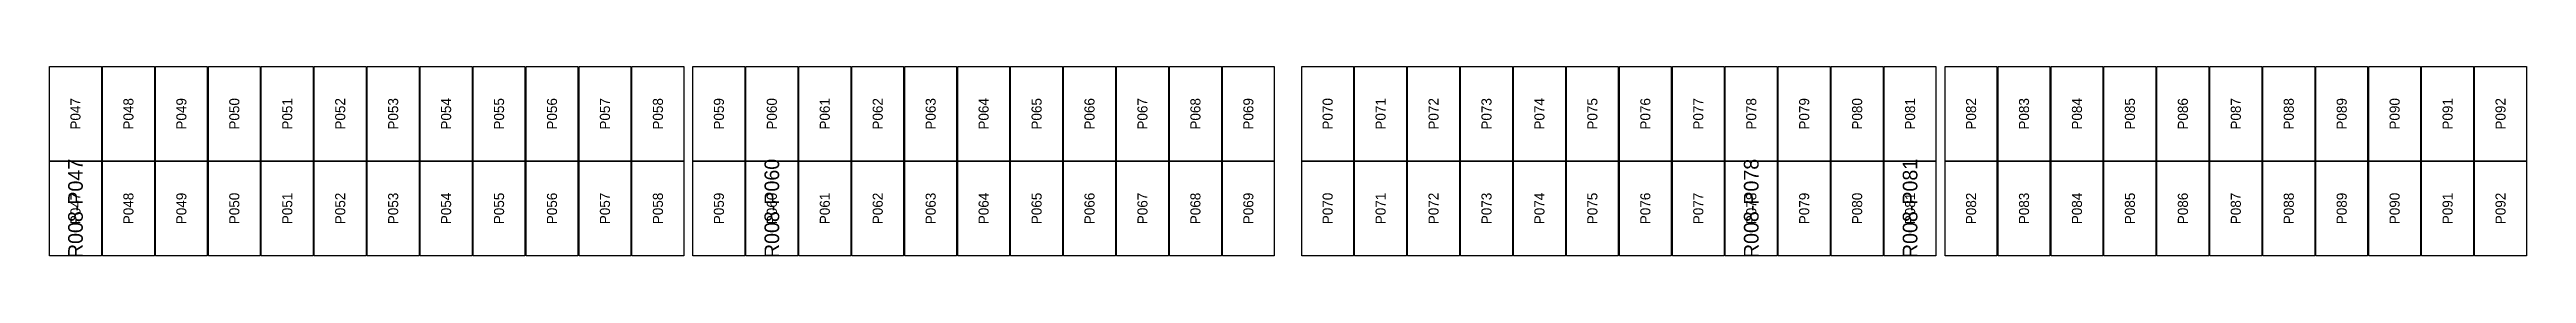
# Model space of a CAD drawing. Extents: x 296295 to 296770, y 651564 to 652121.
# Drawn here: x 296367 to 296421.1, y 652092.3 to 652096.4 of the extents above; entities that cross this region are included whole.
import ezdxf
from ezdxf.enums import TextEntityAlignment as Align

# ---------------------------------------------------------------- set-up
doc = ezdxf.new("R2010")
doc.units = 0

msp = doc.modelspace()

# ---------------------------------------------------------------- texts
at = {"layer": 'DEFECT_LABELS'}
for s, p in [('R008-P047', (296367.529, 652093.338)), ('R008-P060', (296382.759, 652093.338)), ('R008-P078', (296404.179, 652093.338)), ('R008-P081', (296407.653, 652093.338))]:
    msp.add_text(s, height=0.32, rotation=90, dxfattribs=at).set_placement(p, align=Align.MIDDLE_CENTER)
at = {"layer": 'PANEL_POSITION'}
for s, p in [('P047', (296367.529, 652095.401)), ('P048', (296368.687, 652095.401)), ('P049', (296369.845, 652095.401)), ('P050', (296371.003, 652095.401)), ('P051', (296372.161, 652095.401)), ('P052', (296373.319, 652095.401)), ('P053', (296374.477, 652095.401)), ('P054', (296375.635, 652095.401)), ('P055', (296376.793, 652095.401)), ('P056', (296377.951, 652095.401)), ('P057', (296379.109, 652095.401)), ('P058', (296380.267, 652095.401)), ('P059', (296381.601, 652095.401)), ('P060', (296382.759, 652095.401)), ('P061', (296383.917, 652095.401)), ('P062', (296385.075, 652095.401)), ('P063', (296386.233, 652095.401)), ('P064', (296387.391, 652095.401)), ('P065', (296388.549, 652095.401)), ('P066', (296389.707, 652095.401)), ('P067', (296390.865, 652095.401)), ('P068', (296392.023, 652095.401)), ('P069', (296393.181, 652095.401)), ('P070', (296394.915, 652095.401)), ('P071', (296396.073, 652095.401)), ('P072', (296397.231, 652095.401)), ('P073', (296398.389, 652095.401)), ('P074', (296399.547, 652095.401)), ('P075', (296400.705, 652095.401)), ('P076', (296401.863, 652095.401)), ('P077', (296403.021, 652095.401)), ('P078', (296404.179, 652095.401)), ('P079', (296405.337, 652095.401)), ('P080', (296406.495, 652095.401)), ('P081', (296407.653, 652095.401)), ('P082', (296408.987, 652095.401)), ('P083', (296410.145, 652095.401)), ('P084', (296411.303, 652095.401)), ('P085', (296412.461, 652095.401)), ('P086', (296413.619, 652095.401)), ('P087', (296414.777, 652095.401)), ('P088', (296415.935, 652095.401)), ('P089', (296417.093, 652095.401)), ('P090', (296418.251, 652095.401)), ('P091', (296419.409, 652095.401)), ('P092', (296420.567, 652095.401)), ('P047', (296367.529, 652093.338)), ('P048', (296368.687, 652093.338)), ('P049', (296369.845, 652093.338)), ('P050', (296371.003, 652093.338)), ('P051', (296372.161, 652093.338)), ('P052', (296373.319, 652093.338)), ('P053', (296374.477, 652093.338)), ('P054', (296375.635, 652093.338)), ('P055', (296376.793, 652093.338)), ('P056', (296377.951, 652093.338)), ('P057', (296379.109, 652093.338)), ('P058', (296380.267, 652093.338)), ('P059', (296381.601, 652093.338)), ('P060', (296382.759, 652093.338)), ('P061', (296383.917, 652093.338)), ('P062', (296385.075, 652093.338)), ('P063', (296386.233, 652093.338)), ('P064', (296387.391, 652093.338)), ('P065', (296388.549, 652093.338)), ('P066', (296389.707, 652093.338)), ('P067', (296390.865, 652093.338)), ('P068', (296392.023, 652093.338)), ('P069', (296393.181, 652093.338)), ('P070', (296394.915, 652093.338)), ('P071', (296396.073, 652093.338)), ('P072', (296397.231, 652093.338)), ('P073', (296398.389, 652093.338)), ('P074', (296399.547, 652093.338)), ('P075', (296400.705, 652093.338)), ('P076', (296401.863, 652093.338)), ('P077', (296403.021, 652093.338)), ('P078', (296404.179, 652093.338)), ('P079', (296405.337, 652093.338)), ('P080', (296406.495, 652093.338)), ('P081', (296407.653, 652093.338)), ('P082', (296408.987, 652093.338)), ('P083', (296410.145, 652093.338)), ('P084', (296411.303, 652093.338)), ('P085', (296412.461, 652093.338)), ('P086', (296413.619, 652093.338)), ('P087', (296414.777, 652093.338)), ('P088', (296415.935, 652093.338)), ('P089', (296417.093, 652093.338)), ('P090', (296418.251, 652093.338)), ('P091', (296419.409, 652093.338)), ('P092', (296420.567, 652093.338))]:
    msp.add_text(s, height=0.22, rotation=90, dxfattribs=at).set_placement(p, align=Align.MIDDLE_CENTER)

# ---------------------------------------------------------------- linework, layer by layer
at = {"layer": 'DEFECTIVE_PANELS'}
for points in [[(296366.962, 652094.37), (296368.096, 652094.37), (296368.096, 652092.307), (296366.962, 652092.307)], [(296382.192, 652094.37), (296383.326, 652094.37), (296383.326, 652092.307), (296382.192, 652092.307)], [(296403.612, 652094.37), (296404.746, 652094.37), (296404.746, 652092.307), (296403.612, 652092.307)], [(296407.086, 652094.37), (296408.22, 652094.37), (296408.22, 652092.307), (296407.086, 652092.307)]]:
    msp.add_lwpolyline(points, close=True, dxfattribs=at)
at = {"layer": 'PANELS_MASTER'}
for points in [[(296366.962, 652096.433), (296368.096, 652096.433), (296368.096, 652094.37), (296366.962, 652094.37)], [(296368.12, 652096.433), (296369.254, 652096.433), (296369.254, 652094.37), (296368.12, 652094.37)], [(296369.278, 652096.433), (296370.412, 652096.433), (296370.412, 652094.37), (296369.278, 652094.37)], [(296370.436, 652096.433), (296371.57, 652096.433), (296371.57, 652094.37), (296370.436, 652094.37)], [(296371.594, 652096.433), (296372.728, 652096.433), (296372.728, 652094.37), (296371.594, 652094.37)], [(296372.752, 652096.433), (296373.886, 652096.433), (296373.886, 652094.37), (296372.752, 652094.37)], [(296373.91, 652096.433), (296375.044, 652096.433), (296375.044, 652094.37), (296373.91, 652094.37)], [(296375.068, 652096.433), (296376.202, 652096.433), (296376.202, 652094.37), (296375.068, 652094.37)], [(296376.226, 652096.433), (296377.36, 652096.433), (296377.36, 652094.37), (296376.226, 652094.37)], [(296377.384, 652096.433), (296378.518, 652096.433), (296378.518, 652094.37), (296377.384, 652094.37)], [(296378.542, 652096.433), (296379.676, 652096.433), (296379.676, 652094.37), (296378.542, 652094.37)], [(296379.7, 652096.433), (296380.834, 652096.433), (296380.834, 652094.37), (296379.7, 652094.37)], [(296381.034, 652096.433), (296382.168, 652096.433), (296382.168, 652094.37), (296381.034, 652094.37)], [(296382.192, 652096.433), (296383.326, 652096.433), (296383.326, 652094.37), (296382.192, 652094.37)], [(296383.35, 652096.433), (296384.484, 652096.433), (296384.484, 652094.37), (296383.35, 652094.37)], [(296384.508, 652096.433), (296385.642, 652096.433), (296385.642, 652094.37), (296384.508, 652094.37)], [(296385.666, 652096.433), (296386.8, 652096.433), (296386.8, 652094.37), (296385.666, 652094.37)], [(296386.824, 652096.433), (296387.958, 652096.433), (296387.958, 652094.37), (296386.824, 652094.37)], [(296387.982, 652096.433), (296389.116, 652096.433), (296389.116, 652094.37), (296387.982, 652094.37)], [(296389.14, 652096.433), (296390.274, 652096.433), (296390.274, 652094.37), (296389.14, 652094.37)], [(296390.298, 652096.433), (296391.432, 652096.433), (296391.432, 652094.37), (296390.298, 652094.37)], [(296391.456, 652096.433), (296392.59, 652096.433), (296392.59, 652094.37), (296391.456, 652094.37)], [(296392.614, 652096.433), (296393.748, 652096.433), (296393.748, 652094.37), (296392.614, 652094.37)], [(296394.348, 652096.433), (296395.482, 652096.433), (296395.482, 652094.37), (296394.348, 652094.37)], [(296395.506, 652096.433), (296396.64, 652096.433), (296396.64, 652094.37), (296395.506, 652094.37)], [(296396.664, 652096.433), (296397.798, 652096.433), (296397.798, 652094.37), (296396.664, 652094.37)], [(296397.822, 652096.433), (296398.956, 652096.433), (296398.956, 652094.37), (296397.822, 652094.37)], [(296398.98, 652096.433), (296400.114, 652096.433), (296400.114, 652094.37), (296398.98, 652094.37)], [(296400.138, 652096.433), (296401.272, 652096.433), (296401.272, 652094.37), (296400.138, 652094.37)], [(296401.296, 652096.433), (296402.43, 652096.433), (296402.43, 652094.37), (296401.296, 652094.37)], [(296402.454, 652096.433), (296403.588, 652096.433), (296403.588, 652094.37), (296402.454, 652094.37)], [(296403.612, 652096.433), (296404.746, 652096.433), (296404.746, 652094.37), (296403.612, 652094.37)], [(296404.77, 652096.433), (296405.904, 652096.433), (296405.904, 652094.37), (296404.77, 652094.37)], [(296405.928, 652096.433), (296407.062, 652096.433), (296407.062, 652094.37), (296405.928, 652094.37)], [(296407.086, 652096.433), (296408.22, 652096.433), (296408.22, 652094.37), (296407.086, 652094.37)], [(296408.42, 652096.433), (296409.554, 652096.433), (296409.554, 652094.37), (296408.42, 652094.37)], [(296409.578, 652096.433), (296410.712, 652096.433), (296410.712, 652094.37), (296409.578, 652094.37)], [(296410.736, 652096.433), (296411.87, 652096.433), (296411.87, 652094.37), (296410.736, 652094.37)], [(296411.894, 652096.433), (296413.028, 652096.433), (296413.028, 652094.37), (296411.894, 652094.37)], [(296413.052, 652096.433), (296414.186, 652096.433), (296414.186, 652094.37), (296413.052, 652094.37)], [(296414.21, 652096.433), (296415.344, 652096.433), (296415.344, 652094.37), (296414.21, 652094.37)], [(296415.368, 652096.433), (296416.502, 652096.433), (296416.502, 652094.37), (296415.368, 652094.37)], [(296416.526, 652096.433), (296417.66, 652096.433), (296417.66, 652094.37), (296416.526, 652094.37)], [(296417.684, 652096.433), (296418.818, 652096.433), (296418.818, 652094.37), (296417.684, 652094.37)], [(296418.842, 652096.433), (296419.976, 652096.433), (296419.976, 652094.37), (296418.842, 652094.37)], [(296420, 652096.433), (296421.134, 652096.433), (296421.134, 652094.37), (296420, 652094.37)], [(296368.12, 652094.37), (296369.254, 652094.37), (296369.254, 652092.307), (296368.12, 652092.307)], [(296369.278, 652094.37), (296370.412, 652094.37), (296370.412, 652092.307), (296369.278, 652092.307)], [(296370.436, 652094.37), (296371.57, 652094.37), (296371.57, 652092.307), (296370.436, 652092.307)], [(296371.594, 652094.37), (296372.728, 652094.37), (296372.728, 652092.307), (296371.594, 652092.307)], [(296372.752, 652094.37), (296373.886, 652094.37), (296373.886, 652092.307), (296372.752, 652092.307)], [(296373.91, 652094.37), (296375.044, 652094.37), (296375.044, 652092.307), (296373.91, 652092.307)], [(296375.068, 652094.37), (296376.202, 652094.37), (296376.202, 652092.307), (296375.068, 652092.307)], [(296376.226, 652094.37), (296377.36, 652094.37), (296377.36, 652092.307), (296376.226, 652092.307)], [(296377.384, 652094.37), (296378.518, 652094.37), (296378.518, 652092.307), (296377.384, 652092.307)], [(296378.542, 652094.37), (296379.676, 652094.37), (296379.676, 652092.307), (296378.542, 652092.307)], [(296379.7, 652094.37), (296380.834, 652094.37), (296380.834, 652092.307), (296379.7, 652092.307)], [(296381.034, 652094.37), (296382.168, 652094.37), (296382.168, 652092.307), (296381.034, 652092.307)], [(296383.35, 652094.37), (296384.484, 652094.37), (296384.484, 652092.307), (296383.35, 652092.307)], [(296384.508, 652094.37), (296385.642, 652094.37), (296385.642, 652092.307), (296384.508, 652092.307)], [(296385.666, 652094.37), (296386.8, 652094.37), (296386.8, 652092.307), (296385.666, 652092.307)], [(296386.824, 652094.37), (296387.958, 652094.37), (296387.958, 652092.307), (296386.824, 652092.307)], [(296387.982, 652094.37), (296389.116, 652094.37), (296389.116, 652092.307), (296387.982, 652092.307)], [(296389.14, 652094.37), (296390.274, 652094.37), (296390.274, 652092.307), (296389.14, 652092.307)], [(296390.298, 652094.37), (296391.432, 652094.37), (296391.432, 652092.307), (296390.298, 652092.307)], [(296391.456, 652094.37), (296392.59, 652094.37), (296392.59, 652092.307), (296391.456, 652092.307)], [(296392.614, 652094.37), (296393.748, 652094.37), (296393.748, 652092.307), (296392.614, 652092.307)], [(296394.348, 652094.37), (296395.482, 652094.37), (296395.482, 652092.307), (296394.348, 652092.307)], [(296395.506, 652094.37), (296396.64, 652094.37), (296396.64, 652092.307), (296395.506, 652092.307)], [(296396.664, 652094.37), (296397.798, 652094.37), (296397.798, 652092.307), (296396.664, 652092.307)], [(296397.822, 652094.37), (296398.956, 652094.37), (296398.956, 652092.307), (296397.822, 652092.307)], [(296398.98, 652094.37), (296400.114, 652094.37), (296400.114, 652092.307), (296398.98, 652092.307)], [(296400.138, 652094.37), (296401.272, 652094.37), (296401.272, 652092.307), (296400.138, 652092.307)], [(296401.296, 652094.37), (296402.43, 652094.37), (296402.43, 652092.307), (296401.296, 652092.307)], [(296402.454, 652094.37), (296403.588, 652094.37), (296403.588, 652092.307), (296402.454, 652092.307)], [(296404.77, 652094.37), (296405.904, 652094.37), (296405.904, 652092.307), (296404.77, 652092.307)], [(296405.928, 652094.37), (296407.062, 652094.37), (296407.062, 652092.307), (296405.928, 652092.307)], [(296408.42, 652094.37), (296409.554, 652094.37), (296409.554, 652092.307), (296408.42, 652092.307)], [(296409.578, 652094.37), (296410.712, 652094.37), (296410.712, 652092.307), (296409.578, 652092.307)], [(296410.736, 652094.37), (296411.87, 652094.37), (296411.87, 652092.307), (296410.736, 652092.307)], [(296411.894, 652094.37), (296413.028, 652094.37), (296413.028, 652092.307), (296411.894, 652092.307)], [(296413.052, 652094.37), (296414.186, 652094.37), (296414.186, 652092.307), (296413.052, 652092.307)], [(296414.21, 652094.37), (296415.344, 652094.37), (296415.344, 652092.307), (296414.21, 652092.307)], [(296415.368, 652094.37), (296416.502, 652094.37), (296416.502, 652092.307), (296415.368, 652092.307)], [(296416.526, 652094.37), (296417.66, 652094.37), (296417.66, 652092.307), (296416.526, 652092.307)], [(296417.684, 652094.37), (296418.818, 652094.37), (296418.818, 652092.307), (296417.684, 652092.307)], [(296418.842, 652094.37), (296419.976, 652094.37), (296419.976, 652092.307), (296418.842, 652092.307)], [(296420, 652094.37), (296421.134, 652094.37), (296421.134, 652092.307), (296420, 652092.307)]]:
    msp.add_lwpolyline(points, close=True, dxfattribs=at)

msp.set_redraw_order([(e.dxf.handle, doc.entitydb.next_handle()) for e in msp.query("TEXT MTEXT ATTDEF DIMENSION ARC_DIMENSION")])  # texts and dimensions are drawn at this point

doc.saveas('drawing.dxf')
